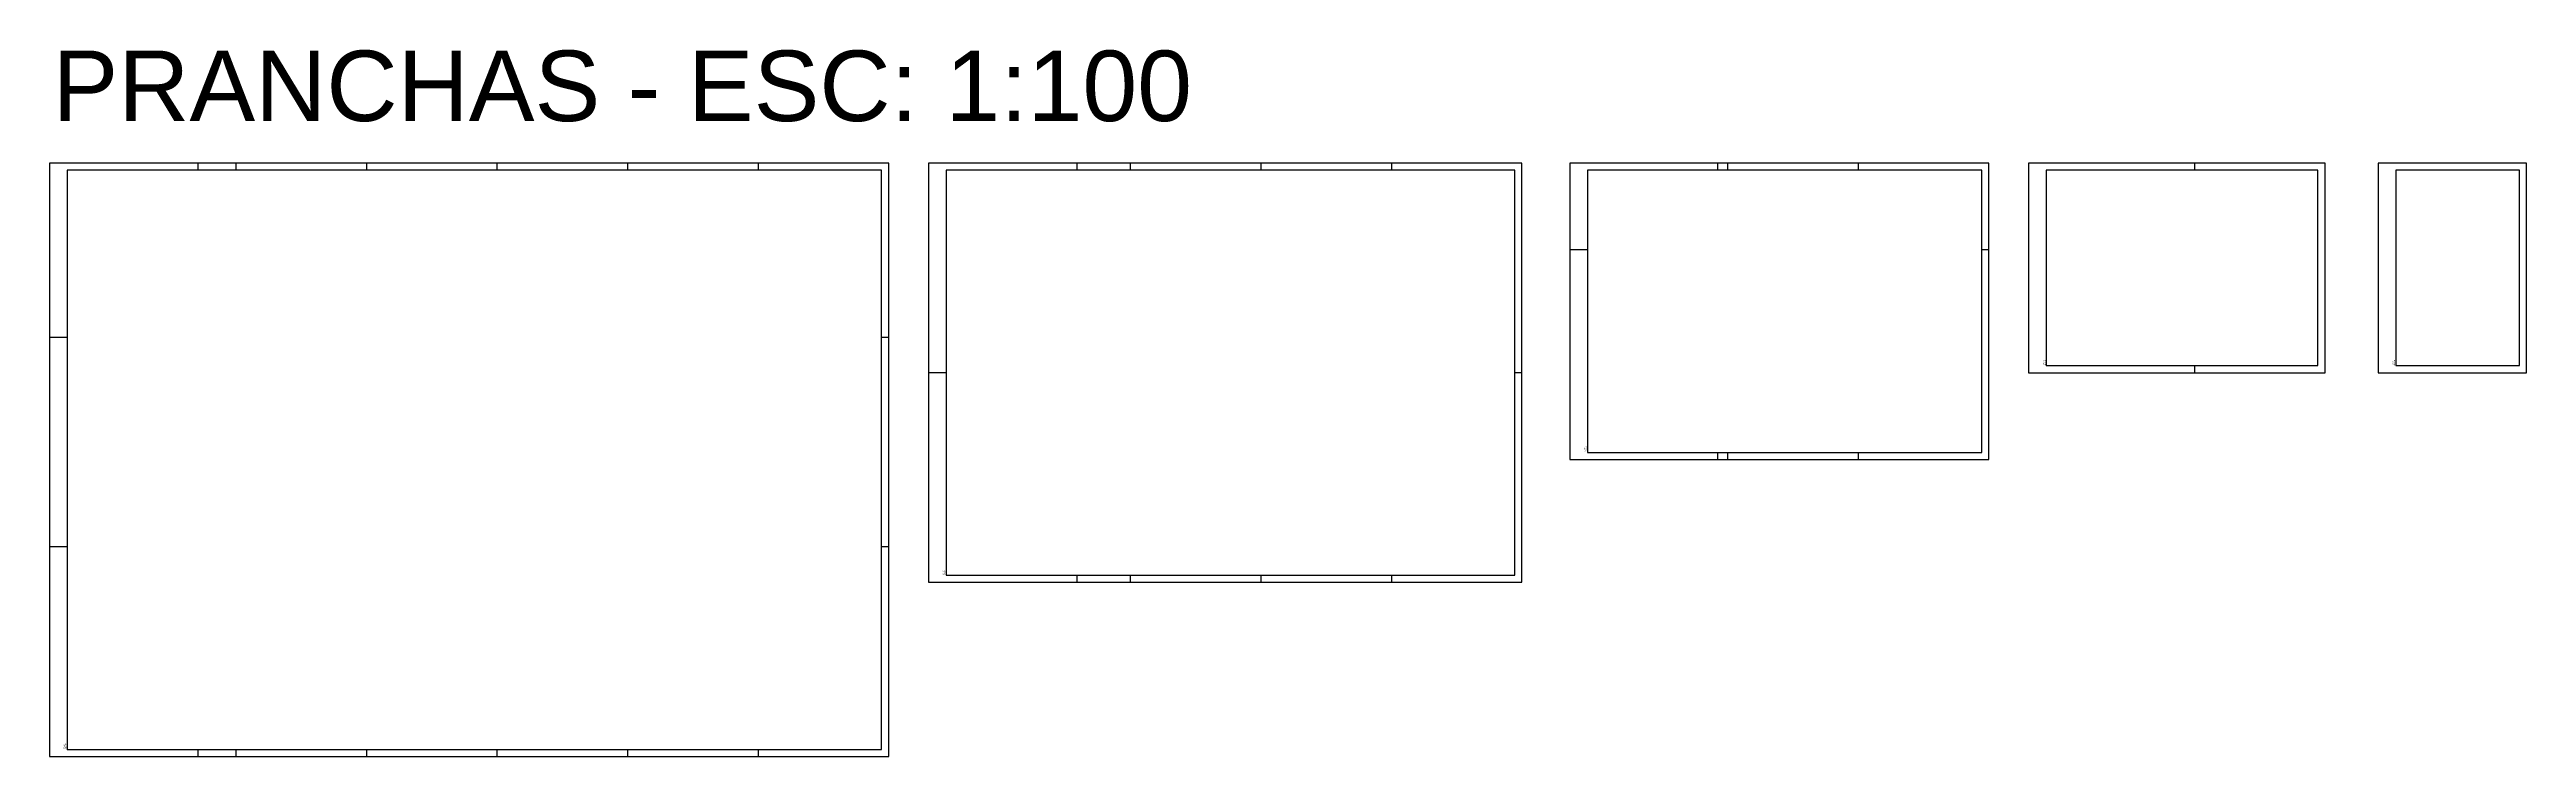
# Model space of a CAD drawing. Header units: millimetres. Extents: x 0 to 687901, y 0 to 346525.
# Drawn here: x 5320 to 40417, y 33803 to 43824 of the extents above; entities that cross this region are included whole.
import ezdxf

# ---------------------------------------------------------------- set-up
doc = ezdxf.new("R2010")
doc.units = ezdxf.units.MM
for name, color, linetype in [('ARQ_Prancha', 7, 'Continuous'), ('ARQ_Prancha lin_grossa', 111, 'Continuous'), ('ARQ_Texto', 7, 'Continuous')]:
    doc.layers.add(name, color=color, linetype=linetype)
doc.styles.add('ARIAL', font='arial.ttf')
doc.styles.add('DES-ROMANS', font='arial.ttf')

msp = doc.modelspace()

# ---------------------------------------------------------------- linework, layer by layer
at = {"layer": 'ARQ_Prancha'}
for p, q in [((7420, 42213), (7420, 42113)), ((7960, 42213), (7960, 42113)), ((9810, 42213), (9810, 42113)), ((11660, 42213), (11660, 42113)), ((13510, 42213), (13510, 42113)), ((15360, 42213), (15360, 42113)), ((19874, 42213), (19874, 42113)), ((20634, 42213), (20634, 42113)), ((22484, 42213), (22484, 42113)), ((24334, 42213), (24334, 42113)), ((26184, 42213), (26084, 42213)), ((28961, 42113), (28961, 42213)), ((29101, 42113), (29101, 42213)), ((30951, 42113), (30951, 42213)), ((32801, 42213), (32701, 42213)), ((35713, 42213), (35713, 42113)), ((27111, 40983), (26861, 40983)), ((32801, 40983), (32701, 40983)), ((5570, 39743), (5320, 39743)), ((17210, 39743), (17110, 39743)), ((35713, 39343), (35713, 39243)), ((18024, 39243), (17774, 39243)), ((26184, 39243), (26084, 39243)), ((28961, 38013), (28961, 38113)), ((29101, 38013), (29101, 38113)), ((30951, 38013), (30951, 38113)), ((5570, 36773), (5320, 36773)), ((17210, 36773), (17110, 36773)), ((19874, 36373), (19874, 36273)), ((20634, 36373), (20634, 36273)), ((22484, 36373), (22484, 36273)), ((24334, 36373), (24334, 36273)), ((7420, 33903), (7420, 33803)), ((7960, 33903), (7960, 33803)), ((9810, 33903), (9810, 33803)), ((11660, 33903), (11660, 33803)), ((13510, 33903), (13510, 33803)), ((15360, 33903), (15360, 33803))]:
    msp.add_line(p, q, dxfattribs=at)
for points in [[(5320, 33803), (17210, 33803), (17210, 42213), (5320, 42213)], [(17774, 36273), (26184, 36273), (26184, 42213), (17774, 42213)], [(26861, 38013), (32801, 38013), (32801, 42213), (26861, 42213)], [(33363, 39243), (37563, 39243), (37563, 42213), (33363, 42213)], [(38317, 39243), (40417, 39243), (40417, 42213), (38317, 42213)]]:
    msp.add_lwpolyline(points, close=True, dxfattribs=at)
at = {"layer": 'ARQ_Prancha lin_grossa'}
for points in [[(17110, 33903), (17110, 42113), (5570, 42113), (5570, 33903), (17110, 33903)], [(26084, 36373), (26084, 42113), (18024, 42113), (18024, 36373), (26084, 36373)], [(32701, 38113), (32701, 42113), (27111, 42113), (27111, 38113), (32701, 38113)], [(37463, 39343), (37463, 42113), (33613, 42113), (33613, 39343), (37463, 39343)], [(40317, 39343), (40317, 42113), (38567, 42113), (38567, 39343), (40317, 39343)]]:
    msp.add_lwpolyline(points, close=True, dxfattribs=at)

# ---------------------------------------------------------------- texts
at = {"layer": 'ARQ_Prancha', "style": 'DES-ROMANS'}
for s, p in [('ISO A3', (33580, 39345)), ('297x420', (33603, 39345)), ('ISO A4', (38534, 39345)), ('210x297', (38556, 39345)), ('ISO A2', (27077, 38115)), ('420x594', (27100, 38115)), ('ISO A1', (17990, 36375)), ('594x841', (18013, 36375)), ('ISO A0', (5537, 33905)), ('841x1189', (5559, 33905))]:
    msp.add_text(s, height=15, rotation=90, dxfattribs=at).set_placement(p)
at = {"layer": 'ARQ_Texto', "style": 'ARIAL'}
msp.add_text('PRANCHAS - ESC: 1:100', height=1000, dxfattribs=at).set_placement((5362, 42809))

doc.saveas('drawing.dxf')
